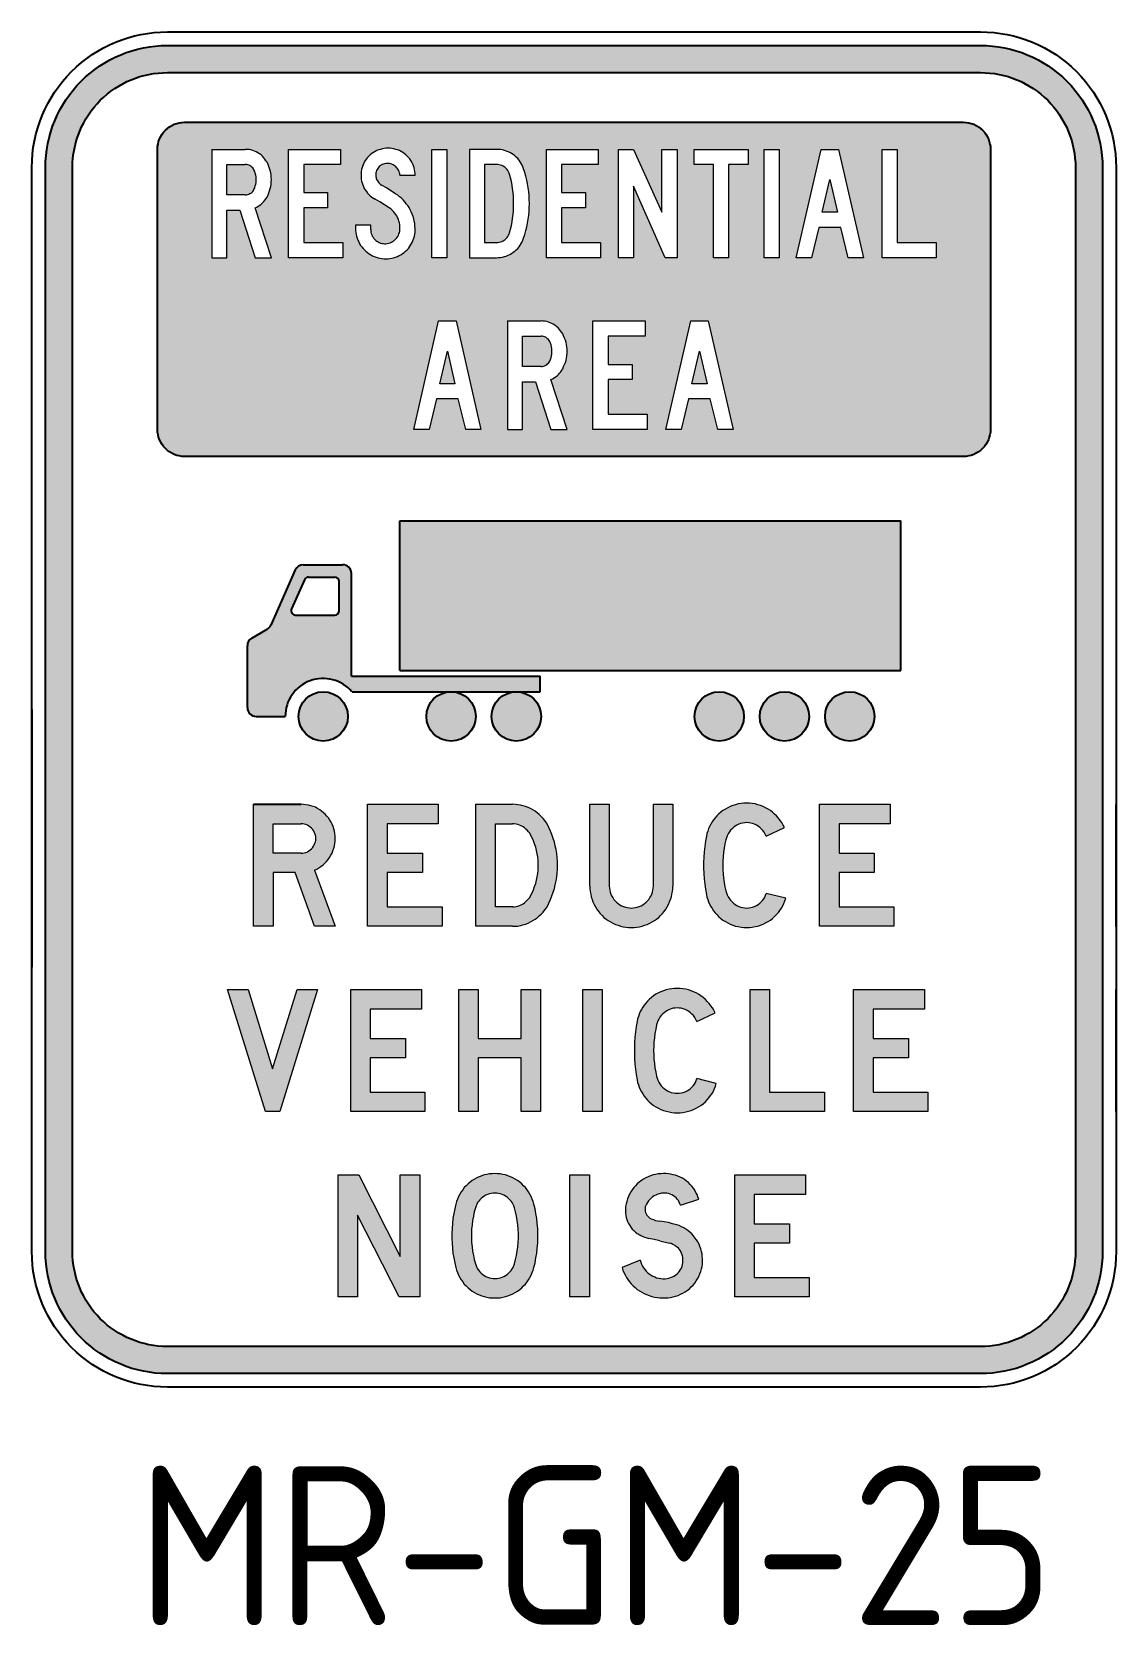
# Model space of a CAD drawing. Extents: x 134.8 to 151.8, y 183.6 to 208.6.
import ezdxf
from ezdxf.enums import TextEntityAlignment as Align

# ---------------------------------------------------------------- set-up
doc = ezdxf.new("R2010")
doc.units = 0
doc.header["$LTSCALE"] = 12
doc.header["$MEASUREMENT"] = 0
doc.layers.add('L18', color=4, linetype='CONTINUOUS')
doc.layers.add('T25', color=1, linetype='CONTINUOUS')
doc.styles.add('ISO', font='iso')

msp = doc.modelspace()

# ---------------------------------------------------------------- texts
at = {"layer": 'T25', "style": 'ISO'}
msp.add_text('MR-GM-25', height=2.5, dxfattribs=at).set_placement((143.613, 183.604), align=Align.CENTER)

# ---------------------------------------------------------------- hatches: boundary and pattern name
at = {"layer": 'L18'}
h = msp.add_hatch(color=256, dxfattribs=at)
edge = h.paths.add_edge_path(flags=16)
edge.add_line((135.412, 189.46), (135.412, 206.459))
edge.add_arc((136.899, 206.459), 1.487, 90, 180, ccw=False)
edge.add_line((136.899, 207.946), (149.649, 207.946))
edge.add_arc((149.649, 206.459), 1.487, 0, 90, ccw=False)
edge.add_line((151.136, 206.459), (151.136, 189.46))
edge.add_arc((149.649, 189.46), 1.487, 270, 360, ccw=False)
edge.add_line((149.649, 187.972), (136.899, 187.972))
edge.add_arc((136.899, 189.46), 1.487, 180, 270, ccw=False)
edge = h.paths.add_edge_path()
edge.add_line((134.987, 189.46), (134.987, 206.459))
edge.add_arc((136.899, 206.459), 1.912, 90, 180, ccw=False)
edge.add_line((136.899, 208.371), (149.649, 208.371))
edge.add_arc((149.649, 206.459), 1.912, 0, 90, ccw=False)
edge.add_line((151.561, 206.459), (151.561, 189.46))
edge.add_arc((149.649, 189.46), 1.912, 270, 360, ccw=False)
edge.add_line((149.649, 187.547), (136.899, 187.547))
edge.add_arc((136.899, 189.46), 1.912, 180, 270, ccw=False)
h = msp.add_hatch(color=256, dxfattribs=at)
h.paths.add_polyline_path([(141.408, 203.066), (141.169, 203.066), (141.289, 203.576)], flags=0)
h.paths.add_polyline_path([(140.762, 202.351), (141.152, 204.051), (141.425, 204.051), (141.815, 202.351), (141.577, 202.351), (141.458, 202.828), (141.119, 202.828), (141.001, 202.351)], flags=16)
h.paths.add_polyline_path([(143.572, 202.351), (143.572, 204.051), (144.388, 204.051), (144.388, 203.813), (143.81, 203.813), (143.81, 203.371), (144.184, 203.371), (144.184, 203.134), (143.81, 203.134), (143.81, 202.59), (144.421, 202.59), (144.421, 202.351)], flags=16)
h.paths.add_polyline_path([(145.36, 203.066), (145.122, 203.066), (145.242, 203.576)], flags=0)
h.paths.add_polyline_path([(144.715, 202.351), (145.106, 204.051), (145.377, 204.051), (145.767, 202.351), (145.531, 202.351), (145.411, 202.828), (145.071, 202.828), (144.953, 202.351)], flags=16)
h.paths.add_polyline_path([(138.8, 205.042), (138.8, 206.742), (139.615, 206.742), (139.615, 206.506), (139.037, 206.506), (139.037, 206.064), (139.411, 206.064), (139.411, 205.825), (139.037, 205.825), (139.037, 205.281), (139.649, 205.281), (139.649, 205.042)], flags=16)
h.paths.add_polyline_path([(141.045, 205.042), (141.045, 206.742), (141.283, 206.742), (141.283, 205.042)], flags=16)
h.paths.add_polyline_path([(141.873, 205.281), (142.06, 205.281), (142.08, 205.282), (142.102, 205.285), (142.121, 205.29), (142.142, 205.298), (142.161, 205.306), (142.178, 205.317), (142.195, 205.33), (142.211, 205.344), (142.225, 205.36), (142.236, 205.377), (142.247, 205.394), (142.257, 205.413), (142.263, 205.434), (142.279, 205.491), (142.292, 205.546), (142.303, 205.604), (142.312, 205.661), (142.32, 205.72), (142.325, 205.776), (142.328, 205.835), (142.328, 205.893), (142.328, 205.952), (142.325, 206.008), (142.32, 206.067), (142.312, 206.125), (142.303, 206.182), (142.292, 206.239), (142.279, 206.296), (142.263, 206.352), (142.257, 206.371), (142.247, 206.39), (142.236, 206.409), (142.225, 206.425), (142.211, 206.441), (142.195, 206.455), (142.178, 206.468), (142.161, 206.479), (142.142, 206.488), (142.121, 206.495), (142.102, 206.501), (142.08, 206.504), (142.06, 206.506), (141.873, 206.506)], flags=0)
h.paths.add_polyline_path([(141.635, 205.042), (142.06, 205.042), (142.091, 205.044), (142.121, 205.047), (142.153, 205.052), (142.183, 205.06), (142.213, 205.069), (142.241, 205.082), (142.27, 205.094), (142.296, 205.11), (142.322, 205.128), (142.345, 205.147), (142.369, 205.167), (142.391, 205.189), (142.412, 205.213), (142.429, 205.238), (142.446, 205.265), (142.461, 205.292), (142.473, 205.32), (142.484, 205.349), (142.503, 205.407), (142.521, 205.467), (142.535, 205.527), (142.546, 205.587), (142.557, 205.647), (142.565, 205.708), (142.569, 205.77), (142.573, 205.832), (142.574, 205.893), (142.573, 205.955), (142.569, 206.016), (142.565, 206.078), (142.557, 206.138), (142.546, 206.199), (142.535, 206.259), (142.521, 206.319), (142.503, 206.378), (142.484, 206.436), (142.473, 206.466), (142.461, 206.495), (142.446, 206.521), (142.429, 206.548), (142.412, 206.573), (142.391, 206.597), (142.369, 206.619), (142.345, 206.64), (142.322, 206.659), (142.296, 206.676), (142.27, 206.692), (142.241, 206.704), (142.213, 206.716), (142.183, 206.725), (142.153, 206.733), (142.121, 206.739), (142.091, 206.742), (142.06, 206.742), (141.635, 206.742)], flags=16)
h.paths.add_polyline_path([(142.841, 205.042), (142.841, 206.742), (143.655, 206.742), (143.655, 206.506), (143.079, 206.506), (143.079, 206.064), (143.452, 206.064), (143.452, 205.825), (143.079, 205.825), (143.079, 205.281), (143.69, 205.281), (143.69, 205.042)], flags=16)
h.paths.add_polyline_path([(143.973, 205.042), (143.973, 206.742), (144.209, 206.742), (144.651, 205.757), (144.651, 206.742), (144.89, 206.742), (144.89, 205.042), (144.703, 205.042), (144.209, 206.165), (144.209, 205.042)], flags=16)
h.paths.add_polyline_path([(145.463, 205.042), (145.463, 206.506), (145.156, 206.506), (145.156, 206.742), (146.006, 206.742), (146.006, 206.506), (145.699, 206.506), (145.699, 205.042)], flags=16)
h.paths.add_polyline_path([(146.255, 205.042), (146.255, 206.742), (146.493, 206.742), (146.493, 205.042)], flags=16)
h.paths.add_polyline_path([(147.404, 205.757), (147.167, 205.757), (147.286, 206.267)], flags=0)
h.paths.add_polyline_path([(146.759, 205.042), (147.15, 206.742), (147.422, 206.742), (147.811, 205.042), (147.575, 205.042), (147.455, 205.519), (147.115, 205.519), (146.997, 205.042)], flags=16)
edge = h.paths.add_edge_path()
edge.add_line((136.744, 202.351), (136.744, 206.742))
edge.add_arc((137.169, 206.742), 0.425, 90, 180, ccw=False)
edge.add_line((137.169, 207.167), (149.379, 207.167))
edge.add_arc((149.379, 206.742), 0.425, 0, 90, ccw=False)
edge.add_line((149.804, 206.742), (149.804, 202.351))
edge.add_arc((149.379, 202.351), 0.425, -90, 0, ccw=False)
edge.add_line((149.379, 201.926), (137.169, 201.926))
edge.add_arc((137.169, 202.351), 0.425, 180, 270, ccw=False)
h.paths.add_polyline_path([(148.954, 205.042), (148.105, 205.042), (148.105, 206.742), (148.342, 206.742), (148.342, 205.281), (148.954, 205.281)], flags=16)
h.paths.add_polyline_path([(142.91, 203.134), (142.937, 203.145), (142.961, 203.159), (142.985, 203.175), (143.008, 203.192), (143.029, 203.211), (143.049, 203.234), (143.067, 203.256), (143.082, 203.279), (143.097, 203.303), (143.112, 203.335), (143.127, 203.368), (143.139, 203.401), (143.149, 203.436), (143.157, 203.47), (143.161, 203.505), (143.165, 203.54), (143.166, 203.576), (143.165, 203.611), (143.161, 203.645), (143.157, 203.682), (143.149, 203.715), (143.139, 203.75), (143.127, 203.783), (143.112, 203.816), (143.097, 203.848), (143.082, 203.873), (143.065, 203.898), (143.046, 203.92), (143.026, 203.942), (143.004, 203.961), (142.98, 203.98), (142.956, 203.996), (142.929, 204.01), (142.903, 204.023), (142.874, 204.032), (142.846, 204.042), (142.817, 204.046), (142.787, 204.05), (142.757, 204.051), (142.232, 204.051), (142.232, 202.351), (142.468, 202.351), (142.468, 203.099), (142.672, 203.099), (142.91, 202.351), (143.165, 202.351)], flags=16)
h.paths.add_polyline_path([(142.757, 203.338), (142.468, 203.338), (142.468, 203.813), (142.757, 203.813), (142.776, 203.813), (142.795, 203.808), (142.813, 203.803), (142.83, 203.795), (142.846, 203.784), (142.86, 203.773), (142.873, 203.759), (142.884, 203.745), (142.893, 203.729), (142.906, 203.702), (142.914, 203.675), (142.921, 203.647), (142.926, 203.619), (142.928, 203.59), (142.928, 203.56), (142.926, 203.532), (142.921, 203.503), (142.914, 203.477), (142.906, 203.448), (142.893, 203.423), (142.884, 203.406), (142.873, 203.391), (142.86, 203.377), (142.846, 203.366), (142.83, 203.357), (142.813, 203.349), (142.795, 203.342), (142.776, 203.339)], flags=0)
h.paths.add_polyline_path([(138.273, 205.825), (138.3, 205.836), (138.325, 205.851), (138.349, 205.866), (138.371, 205.884), (138.391, 205.904), (138.412, 205.925), (138.429, 205.947), (138.447, 205.971), (138.461, 205.994), (138.477, 206.027), (138.491, 206.059), (138.502, 206.092), (138.511, 206.127), (138.519, 206.161), (138.524, 206.196), (138.527, 206.231), (138.529, 206.267), (138.527, 206.302), (138.524, 206.338), (138.519, 206.373), (138.511, 206.408), (138.502, 206.441), (138.491, 206.474), (138.477, 206.507), (138.461, 206.539), (138.445, 206.564), (138.428, 206.589), (138.41, 206.611), (138.39, 206.633), (138.368, 206.654), (138.344, 206.671), (138.319, 206.687), (138.292, 206.701), (138.265, 206.714), (138.238, 206.725), (138.208, 206.733), (138.18, 206.738), (138.15, 206.742), (138.121, 206.742), (137.594, 206.742), (137.594, 205.042), (137.833, 205.042), (137.833, 205.791), (138.036, 205.791), (138.273, 205.042), (138.529, 205.042)], flags=16)
h.paths.add_polyline_path([(138.121, 206.029), (137.833, 206.029), (137.833, 206.506), (138.121, 206.506), (138.139, 206.504), (138.158, 206.499), (138.175, 206.495), (138.193, 206.487), (138.208, 206.476), (138.222, 206.465), (138.237, 206.45), (138.248, 206.436), (138.257, 206.42), (138.268, 206.394), (138.278, 206.367), (138.284, 206.338), (138.289, 206.31), (138.292, 206.281), (138.292, 206.253), (138.289, 206.223), (138.284, 206.195), (138.278, 206.168), (138.268, 206.141), (138.257, 206.114), (138.248, 206.098), (138.237, 206.083), (138.222, 206.068), (138.208, 206.057), (138.193, 206.048), (138.175, 206.04), (138.158, 206.034), (138.139, 206.03)], flags=0)
h.paths.add_polyline_path([(140.088, 205.484), (140.088, 205.552), (139.85, 205.552), (139.85, 205.502), (139.851, 205.47), (139.853, 205.44), (139.859, 205.409), (139.866, 205.379), (139.875, 205.349), (139.886, 205.319), (139.899, 205.29), (139.913, 205.263), (139.929, 205.237), (139.948, 205.211), (139.967, 205.188), (139.989, 205.164), (140.011, 205.143), (140.035, 205.123), (140.061, 205.106), (140.087, 205.088), (140.115, 205.074), (140.143, 205.061), (140.172, 205.05), (140.202, 205.042), (140.232, 205.035), (140.263, 205.03), (140.295, 205.027), (140.325, 205.027), (140.357, 205.027), (140.387, 205.03), (140.416, 205.035), (140.446, 205.042), (140.476, 205.052), (140.505, 205.063), (140.533, 205.076), (140.56, 205.09), (140.585, 205.107), (140.611, 205.124), (140.634, 205.145), (140.656, 205.167), (140.677, 205.189), (140.696, 205.213), (140.713, 205.238), (140.729, 205.265), (140.742, 205.293), (140.754, 205.322), (140.764, 205.35), (140.772, 205.38), (140.778, 205.41), (140.783, 205.44), (140.784, 205.472), (140.784, 205.502), (140.781, 205.54), (140.778, 205.577), (140.77, 205.615), (140.762, 205.653), (140.751, 205.69), (140.738, 205.726), (140.723, 205.761), (140.707, 205.794), (140.688, 205.828), (140.667, 205.86), (140.645, 205.89), (140.622, 205.92), (140.595, 205.948), (140.568, 205.975), (140.54, 206), (140.51, 206.024), (140.478, 206.046), (140.405, 206.092), (140.333, 206.138), (140.257, 206.182), (140.241, 206.191), (140.227, 206.204), (140.213, 206.217), (140.202, 206.231), (140.191, 206.247), (140.183, 206.264), (140.175, 206.281), (140.17, 206.299), (140.167, 206.318), (140.166, 206.337), (140.167, 206.356), (140.169, 206.375), (140.173, 206.392), (140.18, 206.411), (140.188, 206.427), (140.197, 206.442), (140.21, 206.458), (140.222, 206.472), (140.237, 206.483), (140.252, 206.495), (140.268, 206.504), (140.285, 206.512), (140.303, 206.517), (140.322, 206.52), (140.341, 206.521), (140.36, 206.521), (140.38, 206.52), (140.401, 206.515), (140.42, 206.509), (140.439, 206.499), (140.456, 206.49), (140.473, 206.477), (140.488, 206.463), (140.502, 206.449), (140.514, 206.431), (140.524, 206.414), (140.533, 206.395), (140.54, 206.376), (140.544, 206.356), (140.546, 206.335), (140.784, 206.335), (140.783, 206.365), (140.78, 206.395), (140.775, 206.425), (140.767, 206.455), (140.757, 206.483), (140.746, 206.512), (140.732, 206.539), (140.718, 206.566), (140.701, 206.591), (140.682, 206.615), (140.66, 206.637), (140.637, 206.657), (140.614, 206.676), (140.59, 206.693), (140.563, 206.709), (140.536, 206.722), (140.508, 206.733), (140.48, 206.742), (140.45, 206.75), (140.42, 206.755), (140.39, 206.758), (140.36, 206.76), (140.33, 206.758), (140.298, 206.755), (140.27, 206.75), (140.24, 206.742), (140.211, 206.733), (140.183, 206.722), (140.156, 206.709), (140.129, 206.693), (140.104, 206.676), (140.08, 206.657), (140.058, 206.637), (140.038, 206.615), (140.019, 206.591), (140.001, 206.566), (139.986, 206.539), (139.973, 206.512), (139.96, 206.483), (139.951, 206.455), (139.945, 206.425), (139.938, 206.395), (139.935, 206.365), (139.935, 206.335), (139.935, 206.305), (139.938, 206.274), (139.945, 206.244), (139.951, 206.215), (139.962, 206.185), (139.973, 206.158), (139.986, 206.13), (140.001, 206.105), (140.019, 206.079), (140.038, 206.056), (140.058, 206.034), (140.08, 206.013), (140.104, 205.994), (140.129, 205.977), (140.156, 205.961), (140.23, 205.918), (140.304, 205.873), (140.377, 205.825), (140.401, 205.808), (140.423, 205.789), (140.443, 205.768), (140.462, 205.746), (140.48, 205.723), (140.495, 205.697), (140.508, 205.672), (140.521, 205.645), (140.53, 205.617), (140.536, 205.589), (140.543, 205.56), (140.546, 205.532), (140.546, 205.502), (140.546, 205.48), (140.543, 205.458), (140.536, 205.435), (140.53, 205.415), (140.521, 205.394), (140.51, 205.375), (140.497, 205.357), (140.483, 205.339), (140.467, 205.323), (140.45, 205.309), (140.431, 205.298), (140.412, 205.287), (140.391, 205.278), (140.369, 205.271), (140.347, 205.267), (140.325, 205.263), (140.304, 205.263), (140.282, 205.265), (140.262, 205.268), (140.241, 205.273), (140.221, 205.281), (140.202, 205.29), (140.183, 205.301), (140.166, 205.315), (140.15, 205.33), (140.136, 205.345), (140.123, 205.363), (140.112, 205.382), (140.104, 205.401), (140.096, 205.421), (140.091, 205.442), (140.088, 205.464)], flags=16)
h = msp.add_hatch(color=256, dxfattribs=at)
h.paths.add_polyline_path([(140.545, 200.92), (140.545, 198.57), (148.399, 198.57), (148.399, 200.92)])
h.paths.add_polyline_path([(139.794, 198.238), (142.744, 198.238), (142.744, 198.48), (139.785, 198.48), (139.785, 200.091, 0.414214), (139.646, 200.229), (139.031, 200.229, 0.296213), (138.905, 200.147), (138.52, 199.282, -0.158384), (138.462, 199.218), (138.222, 199.08, 0.267949), (138.153, 198.96), (138.153, 197.989, 0.414214), (138.291, 197.851), (138.748, 197.851, -0.696123)])
h.paths.add_polyline_path([(138.909, 199.441, -0.542956), (138.846, 199.538), (139.049, 199.994, -0.296213), (139.112, 200.035), (139.522, 200.035, -0.414214), (139.591, 199.966), (139.591, 199.51, -0.414214), (139.522, 199.441)], flags=16)
h.paths.add_polyline_path([(139.729, 197.851, 1), (138.955, 197.851, 1)])
h.paths.add_polyline_path([(141.734, 197.851, 1), (140.96, 197.851, 1)])
h.paths.add_polyline_path([(141.983, 197.851, 1), (142.758, 197.851, 1)])
h.paths.add_polyline_path([(145.164, 197.851, 1), (145.938, 197.851, 1)])
h.paths.add_polyline_path([(146.187, 197.851, 1), (146.961, 197.851, 1)])
h.paths.add_polyline_path([(147.21, 197.851, 1), (147.984, 197.851, 1)])
h = msp.add_hatch(color=256, dxfattribs=at)
h.paths.add_polyline_path([(139.483, 196.161), (139.466, 196.194), (139.447, 196.227), (139.424, 196.259), (139.401, 196.288), (139.374, 196.317), (139.347, 196.342), (139.318, 196.367), (139.287, 196.388), (139.253, 196.409), (139.22, 196.426), (139.184, 196.44), (139.147, 196.451), (139.109, 196.461), (139.071, 196.467), (139.034, 196.472), (138.996, 196.474), (138.251, 196.474), (138.251, 194.561), (138.556, 194.561), (138.556, 195.402), (138.9, 195.402), (139.207, 194.561), (139.531, 194.561), (139.207, 195.44), (139.243, 195.457), (139.276, 195.478), (139.307, 195.499), (139.339, 195.524), (139.368, 195.549), (139.395, 195.578), (139.42, 195.607), (139.443, 195.641), (139.464, 195.674), (139.481, 195.709), (139.495, 195.745), (139.508, 195.783), (139.518, 195.82), (139.525, 195.86), (139.529, 195.897), (139.531, 195.937), (139.531, 195.975), (139.527, 196.014), (139.52, 196.052), (139.51, 196.09), (139.497, 196.125)])
h.paths.add_polyline_path([(138.556, 196.167), (139.009, 196.167), (139.046, 196.161), (139.085, 196.151), (139.117, 196.131), (139.14, 196.117), (139.169, 196.092), (139.191, 196.06), (139.203, 196.037), (139.213, 196.014), (139.22, 195.989), (139.224, 195.962), (139.226, 195.937), (139.223, 195.899), (139.21, 195.849), (139.191, 195.816), (139.176, 195.793), (139.159, 195.774), (139.14, 195.757), (139.117, 195.743), (139.085, 195.723), (139.034, 195.711), (138.996, 195.707), (138.556, 195.707)], flags=16)
h.paths.add_polyline_path([(141.147, 196.474), (140.038, 196.474), (140.038, 194.561), (141.206, 194.561), (141.206, 194.866), (140.345, 194.866), (140.345, 195.402), (140.899, 195.402), (140.899, 195.707), (140.345, 195.707), (140.345, 196.167), (141.147, 196.167)])
h.paths.add_polyline_path([(142.761, 196.282), (142.73, 196.311), (142.699, 196.338), (142.665, 196.363), (142.63, 196.386), (142.592, 196.405), (142.555, 196.424), (142.515, 196.438), (142.473, 196.451), (142.434, 196.461), (142.392, 196.467), (142.35, 196.472), (142.308, 196.474), (141.734, 196.474), (141.734, 194.561), (142.308, 194.561), (142.35, 194.561), (142.392, 194.565), (142.434, 194.573), (142.473, 194.582), (142.515, 194.594), (142.555, 194.609), (142.592, 194.628), (142.63, 194.649), (142.665, 194.67), (142.699, 194.695), (142.73, 194.722), (142.761, 194.751), (142.791, 194.782), (142.816, 194.816), (142.841, 194.851), (142.862, 194.887), (142.88, 194.924), (142.905, 194.981), (142.928, 195.037), (142.949, 195.096), (142.966, 195.154), (142.981, 195.212), (142.993, 195.273), (143.004, 195.334), (143.01, 195.394), (143.014, 195.455), (143.016, 195.517), (143.014, 195.578), (143.01, 195.638), (143.004, 195.701), (142.993, 195.762), (142.981, 195.82), (142.966, 195.881), (142.949, 195.939), (142.928, 195.998), (142.905, 196.054), (142.88, 196.11), (142.862, 196.148), (142.841, 196.183), (142.816, 196.217), (142.791, 196.25)])
h.paths.add_polyline_path([(142.041, 196.167), (142.308, 196.167), (142.337, 196.165), (142.365, 196.161), (142.394, 196.154), (142.421, 196.146), (142.448, 196.133), (142.475, 196.121), (142.498, 196.104), (142.521, 196.085), (142.542, 196.067), (142.561, 196.044), (142.58, 196.021), (142.594, 195.996), (142.617, 195.948), (142.638, 195.899), (142.657, 195.851), (142.674, 195.801), (142.686, 195.751), (142.699, 195.699), (142.705, 195.647), (142.711, 195.595), (142.713, 195.542), (142.713, 195.49), (142.711, 195.438), (142.705, 195.386), (142.699, 195.334), (142.686, 195.283), (142.674, 195.231), (142.657, 195.183), (142.638, 195.133), (142.617, 195.085), (142.594, 195.039), (142.58, 195.014), (142.561, 194.989), (142.542, 194.968), (142.521, 194.947), (142.498, 194.928), (142.475, 194.914), (142.448, 194.899), (142.421, 194.887), (142.394, 194.878), (142.365, 194.872), (142.337, 194.868), (142.308, 194.866), (142.041, 194.866)], flags=16)
h.paths.add_polyline_path([(143.828, 196.474), (143.524, 196.474), (143.524, 195.192), (143.524, 195.15), (143.528, 195.106), (143.536, 195.064), (143.544, 195.022), (143.557, 194.983), (143.572, 194.943), (143.588, 194.903), (143.609, 194.866), (143.632, 194.83), (143.657, 194.795), (143.684, 194.761), (143.714, 194.73), (143.743, 194.701), (143.776, 194.674), (143.812, 194.651), (143.847, 194.628), (143.885, 194.607), (143.925, 194.59), (143.964, 194.576), (144.004, 194.563), (144.046, 194.553), (144.087, 194.546), (144.131, 194.542), (144.173, 194.542), (144.215, 194.542), (144.259, 194.546), (144.3, 194.553), (144.342, 194.563), (144.382, 194.576), (144.422, 194.59), (144.461, 194.607), (144.499, 194.628), (144.534, 194.651), (144.57, 194.674), (144.603, 194.701), (144.632, 194.73), (144.662, 194.761), (144.689, 194.795), (144.714, 194.83), (144.737, 194.866), (144.756, 194.903), (144.774, 194.943), (144.789, 194.983), (144.802, 195.022), (144.81, 195.064), (144.818, 195.106), (144.822, 195.15), (144.822, 195.192), (144.822, 196.474), (144.518, 196.474), (144.518, 195.192), (144.516, 195.16), (144.511, 195.129), (144.505, 195.098), (144.495, 195.066), (144.482, 195.037), (144.465, 195.01), (144.449, 194.983), (144.428, 194.96), (144.405, 194.937), (144.38, 194.916), (144.355, 194.899), (144.328, 194.883), (144.298, 194.87), (144.267, 194.86), (144.236, 194.853), (144.204, 194.849), (144.173, 194.847), (144.142, 194.849), (144.11, 194.853), (144.079, 194.86), (144.048, 194.87), (144.019, 194.883), (143.991, 194.899), (143.966, 194.916), (143.941, 194.937), (143.918, 194.96), (143.897, 194.983), (143.881, 195.01), (143.864, 195.037), (143.851, 195.066), (143.841, 195.098), (143.835, 195.129), (143.831, 195.16), (143.828, 195.192)])
h.paths.add_polyline_path([(145.641, 195.851), (145.656, 195.918), (145.666, 195.95), (145.677, 195.981), (145.691, 196.01), (145.71, 196.039), (145.729, 196.067), (145.752, 196.09), (145.775, 196.112), (145.802, 196.131), (145.829, 196.148), (145.858, 196.161), (145.887, 196.171), (145.919, 196.179), (145.95, 196.183), (145.981, 196.186), (146.013, 196.183), (146.044, 196.179), (146.075, 196.171), (146.105, 196.161), (146.134, 196.148), (146.161, 196.131), (146.186, 196.112), (146.211, 196.09), (146.234, 196.064), (146.255, 196.037), (146.272, 196.006), (146.286, 195.975), (146.574, 196.11), (146.554, 196.148), (146.531, 196.186), (146.508, 196.221), (146.481, 196.257), (146.451, 196.29), (146.42, 196.319), (146.387, 196.348), (146.353, 196.376), (146.316, 196.399), (146.278, 196.419), (146.238, 196.438), (146.197, 196.455), (146.155, 196.467), (146.113, 196.478), (146.069, 196.486), (146.025, 196.49), (145.981, 196.493), (145.938, 196.49), (145.894, 196.486), (145.85, 196.478), (145.808, 196.467), (145.766, 196.455), (145.725, 196.438), (145.685, 196.419), (145.647, 196.399), (145.61, 196.376), (145.574, 196.348), (145.541, 196.319), (145.514, 196.292), (145.487, 196.261), (145.461, 196.229), (145.441, 196.198), (145.42, 196.163), (145.401, 196.127), (145.384, 196.092), (145.372, 196.054), (145.359, 196.014), (145.351, 195.975), (145.336, 195.893), (145.326, 195.81), (145.317, 195.726), (145.311, 195.643), (145.307, 195.559), (145.307, 195.476), (145.311, 195.39), (145.317, 195.306), (145.326, 195.223), (145.336, 195.141), (145.351, 195.058), (145.359, 195.018), (145.372, 194.981), (145.384, 194.943), (145.401, 194.905), (145.42, 194.87), (145.441, 194.837), (145.461, 194.803), (145.487, 194.772), (145.514, 194.743), (145.541, 194.713), (145.574, 194.684), (145.61, 194.659), (145.647, 194.634), (145.685, 194.613), (145.725, 194.594), (145.766, 194.578), (145.808, 194.565), (145.85, 194.555), (145.894, 194.546), (145.938, 194.542), (145.981, 194.542), (146.025, 194.542), (146.069, 194.546), (146.113, 194.555), (146.155, 194.565), (146.197, 194.578), (146.238, 194.594), (146.278, 194.613), (146.316, 194.634), (146.353, 194.659), (146.387, 194.684), (146.42, 194.713), (146.451, 194.743), (146.478, 194.776), (146.503, 194.809), (146.526, 194.845), (146.547, 194.883), (146.566, 194.92), (146.581, 194.96), (146.593, 194.999), (146.286, 195.077), (146.278, 195.047), (146.265, 195.018), (146.249, 194.991), (146.232, 194.966), (146.211, 194.943), (146.186, 194.922), (146.161, 194.903), (146.134, 194.887), (146.105, 194.872), (146.075, 194.862), (146.044, 194.853), (146.013, 194.849), (145.981, 194.847), (145.95, 194.849), (145.919, 194.853), (145.887, 194.862), (145.858, 194.872), (145.829, 194.887), (145.802, 194.903), (145.775, 194.922), (145.752, 194.943), (145.729, 194.968), (145.71, 194.993), (145.691, 195.022), (145.677, 195.052), (145.666, 195.083), (145.656, 195.114), (145.641, 195.181), (145.631, 195.248), (145.62, 195.315), (145.614, 195.382), (145.61, 195.448), (145.61, 195.517), (145.61, 195.584), (145.614, 195.651), (145.62, 195.72), (145.631, 195.787)])
h.paths.add_polyline_path([(148.23, 196.474), (147.122, 196.474), (147.122, 194.561), (148.287, 194.561), (148.287, 194.866), (147.429, 194.866), (147.429, 195.402), (147.982, 195.402), (147.982, 195.707), (147.429, 195.707), (147.429, 196.167), (148.23, 196.167)])
h.paths.add_polyline_path([(148.767, 193.567), (147.658, 193.567), (147.658, 191.656), (148.824, 191.656), (148.824, 191.961), (147.963, 191.961), (147.963, 192.496), (148.519, 192.496), (148.519, 192.803), (147.963, 192.803), (147.963, 193.262), (148.767, 193.262)])
h.paths.add_polyline_path([(146.341, 193.567), (146.034, 193.567), (146.034, 191.656), (147.201, 191.656), (147.201, 191.961), (146.341, 191.961)])
h.paths.add_polyline_path([(145.393, 193.352), (145.363, 193.383), (145.334, 193.414), (145.301, 193.444), (145.265, 193.469), (145.228, 193.494), (145.19, 193.515), (145.15, 193.534), (145.109, 193.55), (145.067, 193.563), (145.025, 193.573), (144.981, 193.582), (144.937, 193.586), (144.893, 193.586), (144.85, 193.586), (144.806, 193.582), (144.764, 193.573), (144.72, 193.563), (144.678, 193.55), (144.637, 193.534), (144.597, 193.515), (144.559, 193.494), (144.522, 193.469), (144.488, 193.444), (144.455, 193.414), (144.426, 193.387), (144.399, 193.356), (144.376, 193.325), (144.353, 193.291), (144.332, 193.258), (144.313, 193.222), (144.298, 193.185), (144.284, 193.147), (144.271, 193.11), (144.263, 193.07), (144.248, 192.988), (144.238, 192.905), (144.229, 192.821), (144.223, 192.738), (144.221, 192.652), (144.221, 192.569), (144.223, 192.485), (144.229, 192.402), (144.238, 192.318), (144.248, 192.235), (144.263, 192.153), (144.271, 192.114), (144.284, 192.076), (144.298, 192.038), (144.313, 192.001), (144.332, 191.965), (144.353, 191.932), (144.376, 191.898), (144.399, 191.867), (144.426, 191.836), (144.455, 191.809), (144.488, 191.779), (144.522, 191.752), (144.559, 191.729), (144.597, 191.708), (144.637, 191.69), (144.678, 191.673), (144.72, 191.66), (144.764, 191.65), (144.806, 191.642), (144.85, 191.637), (144.893, 191.635), (144.937, 191.637), (144.981, 191.642), (145.025, 191.65), (145.067, 191.66), (145.109, 191.673), (145.15, 191.69), (145.19, 191.708), (145.228, 191.729), (145.265, 191.752), (145.301, 191.779), (145.334, 191.809), (145.363, 191.838), (145.39, 191.869), (145.416, 191.905), (145.441, 191.94), (145.459, 191.976), (145.478, 192.015), (145.493, 192.055), (145.505, 192.095), (145.2, 192.172), (145.19, 192.143), (145.177, 192.114), (145.163, 192.086), (145.144, 192.061), (145.123, 192.038), (145.1, 192.015), (145.073, 191.997), (145.046, 191.982), (145.019, 191.967), (144.987, 191.957), (144.956, 191.949), (144.925, 191.944), (144.893, 191.942), (144.862, 191.944), (144.831, 191.949), (144.8, 191.957), (144.77, 191.967), (144.741, 191.982), (144.714, 191.997), (144.689, 192.015), (144.664, 192.038), (144.643, 192.061), (144.622, 192.088), (144.605, 192.118), (144.591, 192.147), (144.578, 192.178), (144.57, 192.21), (144.555, 192.276), (144.543, 192.343), (144.534, 192.41), (144.526, 192.477), (144.524, 192.544), (144.522, 192.611), (144.524, 192.679), (144.526, 192.746), (144.534, 192.813), (144.543, 192.88), (144.555, 192.947), (144.57, 193.014), (144.578, 193.045), (144.591, 193.076), (144.605, 193.105), (144.622, 193.135), (144.643, 193.16), (144.664, 193.185), (144.689, 193.206), (144.714, 193.224), (144.741, 193.241), (144.77, 193.256), (144.8, 193.266), (144.831, 193.275), (144.862, 193.279), (144.893, 193.281), (144.925, 193.279), (144.956, 193.275), (144.987, 193.266), (145.019, 193.256), (145.046, 193.241), (145.073, 193.224), (145.1, 193.206), (145.123, 193.185), (145.146, 193.16), (145.167, 193.13), (145.184, 193.101), (145.2, 193.07), (145.487, 193.204), (145.466, 193.243), (145.445, 193.281), (145.42, 193.316)])
h.paths.add_polyline_path([(143.716, 193.567), (143.411, 193.567), (143.411, 191.656), (143.716, 191.656)])
h.paths.add_polyline_path([(142.749, 193.567), (142.444, 193.567), (142.444, 192.803), (141.774, 192.803), (141.774, 193.567), (141.469, 193.567), (141.469, 191.656), (141.774, 191.656), (141.774, 192.496), (142.444, 192.496), (142.444, 191.656), (142.749, 191.656)])
h.paths.add_polyline_path([(140.882, 193.567), (139.773, 193.567), (139.773, 191.656), (140.938, 191.656), (140.938, 191.961), (140.08, 191.961), (140.08, 192.496), (140.633, 192.496), (140.633, 192.803), (140.08, 192.803), (140.08, 193.262), (140.882, 193.262)])
h.paths.add_polyline_path([(139.255, 193.567), (138.932, 193.567), (138.549, 192.324), (138.167, 193.567), (137.842, 193.567), (138.435, 191.656), (138.664, 191.656)])
h.paths.add_polyline_path([(139.901, 190.664), (139.575, 190.664), (139.575, 188.751), (139.882, 188.751), (139.882, 190.032), (140.531, 188.751), (140.857, 188.751), (140.857, 190.664), (140.55, 190.664), (140.55, 189.382)])
h.paths.add_polyline_path([(142.603, 190.322), (142.584, 190.359), (142.563, 190.397), (142.538, 190.43), (142.513, 190.464), (142.484, 190.493), (142.454, 190.522), (142.423, 190.549), (142.388, 190.574), (142.352, 190.597), (142.317, 190.616), (142.279, 190.635), (142.239, 190.65), (142.2, 190.662), (142.158, 190.671), (142.116, 190.677), (142.076, 190.681), (142.035, 190.683), (141.993, 190.681), (141.951, 190.677), (141.909, 190.671), (141.868, 190.662), (141.828, 190.65), (141.788, 190.635), (141.751, 190.616), (141.715, 190.597), (141.68, 190.574), (141.644, 190.549), (141.613, 190.522), (141.584, 190.493), (141.554, 190.464), (141.529, 190.43), (141.504, 190.397), (141.483, 190.359), (141.465, 190.322), (141.448, 190.284), (141.433, 190.245), (141.423, 190.205), (141.404, 190.13), (141.389, 190.055), (141.377, 189.977), (141.369, 189.9), (141.362, 189.823), (141.36, 189.745), (141.36, 189.668), (141.362, 189.591), (141.369, 189.514), (141.377, 189.438), (141.389, 189.361), (141.404, 189.286), (141.423, 189.211), (141.433, 189.169), (141.448, 189.132), (141.465, 189.092), (141.483, 189.054), (141.504, 189.019), (141.529, 188.985), (141.554, 188.952), (141.584, 188.921), (141.613, 188.891), (141.644, 188.864), (141.68, 188.841), (141.715, 188.818), (141.751, 188.797), (141.788, 188.781), (141.828, 188.766), (141.868, 188.754), (141.909, 188.745), (141.951, 188.737), (141.993, 188.733), (142.035, 188.733), (142.076, 188.733), (142.116, 188.737), (142.158, 188.745), (142.2, 188.754), (142.239, 188.766), (142.279, 188.781), (142.317, 188.797), (142.352, 188.818), (142.388, 188.841), (142.423, 188.864), (142.454, 188.891), (142.484, 188.921), (142.513, 188.952), (142.538, 188.985), (142.563, 189.019), (142.584, 189.054), (142.603, 189.092), (142.619, 189.132), (142.634, 189.169), (142.644, 189.211), (142.663, 189.286), (142.678, 189.361), (142.69, 189.438), (142.699, 189.514), (142.705, 189.591), (142.707, 189.668), (142.707, 189.745), (142.705, 189.823), (142.699, 189.9), (142.69, 189.977), (142.678, 190.055), (142.663, 190.13), (142.644, 190.205), (142.634, 190.245), (142.619, 190.284)])
h.paths.add_polyline_path([(141.749, 190.201), (141.763, 190.228), (141.78, 190.251), (141.799, 190.274), (141.82, 190.295), (141.843, 190.313), (141.868, 190.328), (141.893, 190.343), (141.92, 190.355), (141.947, 190.364), (141.976, 190.372), (142.005, 190.376), (142.035, 190.376), (142.064, 190.376), (142.091, 190.372), (142.12, 190.364), (142.147, 190.355), (142.175, 190.343), (142.2, 190.328), (142.225, 190.313), (142.248, 190.295), (142.269, 190.274), (142.287, 190.251), (142.304, 190.228), (142.319, 190.201), (142.329, 190.176), (142.34, 190.146), (142.356, 190.082), (142.371, 190.015), (142.383, 189.946), (142.392, 189.879), (142.398, 189.81), (142.402, 189.741), (142.402, 189.672), (142.398, 189.606), (142.392, 189.537), (142.383, 189.468), (142.371, 189.401), (142.356, 189.334), (142.34, 189.267), (142.329, 189.24), (142.319, 189.213), (142.304, 189.188), (142.287, 189.163), (142.269, 189.142), (142.248, 189.121), (142.225, 189.102), (142.2, 189.086), (142.175, 189.071), (142.147, 189.061), (142.12, 189.05), (142.091, 189.044), (142.064, 189.04), (142.035, 189.038), (142.005, 189.04), (141.976, 189.044), (141.947, 189.05), (141.92, 189.061), (141.893, 189.071), (141.868, 189.086), (141.843, 189.102), (141.82, 189.121), (141.799, 189.142), (141.78, 189.163), (141.763, 189.188), (141.749, 189.213), (141.738, 189.24), (141.728, 189.267), (141.711, 189.334), (141.696, 189.401), (141.684, 189.468), (141.676, 189.537), (141.669, 189.606), (141.665, 189.672), (141.665, 189.741), (141.669, 189.81), (141.676, 189.879), (141.684, 189.946), (141.696, 190.015), (141.711, 190.082), (141.728, 190.146), (141.738, 190.176)], flags=16)
h.paths.add_polyline_path([(143.517, 190.664), (143.21, 190.664), (143.21, 188.751), (143.517, 188.751)])
h.paths.add_polyline_path([(145.038, 190.566), (145.006, 190.589), (144.973, 190.61), (144.939, 190.629), (144.904, 190.643), (144.866, 190.656), (144.829, 190.666), (144.791, 190.675), (144.754, 190.681), (144.714, 190.683), (144.676, 190.683), (144.635, 190.681), (144.595, 190.677), (144.553, 190.671), (144.513, 190.662), (144.476, 190.65), (144.436, 190.635), (144.401, 190.616), (144.365, 190.597), (144.33, 190.574), (144.298, 190.549), (144.267, 190.522), (144.238, 190.493), (144.211, 190.464), (144.186, 190.43), (144.165, 190.397), (144.144, 190.361), (144.127, 190.324), (144.112, 190.286), (144.1, 190.247), (144.09, 190.207), (144.083, 190.167), (144.079, 190.132), (144.079, 190.098), (144.081, 190.063), (144.085, 190.029), (144.094, 189.996), (144.104, 189.963), (144.115, 189.931), (144.131, 189.9), (144.148, 189.871), (144.167, 189.842), (144.188, 189.814), (144.213, 189.789), (144.238, 189.766), (144.265, 189.745), (144.294, 189.727), (144.321, 189.71), (144.353, 189.697), (144.382, 189.685), (144.415, 189.677), (144.447, 189.668), (144.532, 189.651), (144.618, 189.631), (144.77, 189.593), (144.797, 189.585), (144.822, 189.574), (144.848, 189.562), (144.868, 189.547), (144.891, 189.53), (144.91, 189.512), (144.927, 189.491), (144.944, 189.47), (144.962, 189.432), (144.975, 189.395), (144.981, 189.367), (144.984, 189.327), (144.981, 189.286), (144.977, 189.259), (144.969, 189.23), (144.958, 189.203), (144.944, 189.177), (144.927, 189.152), (144.91, 189.132), (144.889, 189.111), (144.866, 189.092), (144.841, 189.075), (144.816, 189.063), (144.789, 189.052), (144.762, 189.044), (144.733, 189.038), (144.701, 189.035), (144.668, 189.035), (144.635, 189.038), (144.603, 189.042), (144.57, 189.05), (144.541, 189.063), (144.509, 189.075), (144.482, 189.092), (144.455, 189.111), (144.428, 189.132), (144.405, 189.154), (144.384, 189.177), (144.365, 189.205), (144.348, 189.234), (144.334, 189.263), (144.321, 189.294), (144.313, 189.326), (144.027, 189.211), (144.039, 189.171), (144.056, 189.132), (144.075, 189.094), (144.096, 189.056), (144.119, 189.021), (144.144, 188.987), (144.173, 188.954), (144.202, 188.925), (144.234, 188.896), (144.267, 188.868), (144.3, 188.845), (144.338, 188.822), (144.374, 188.804), (144.413, 188.785), (144.453, 188.77), (144.493, 188.758), (144.534, 188.747), (144.576, 188.741), (144.618, 188.735), (144.66, 188.733), (144.703, 188.735), (144.745, 188.737), (144.787, 188.743), (144.829, 188.751), (144.868, 188.762), (144.906, 188.774), (144.946, 188.791), (144.981, 188.808), (145.017, 188.829), (145.05, 188.852), (145.084, 188.879), (145.113, 188.906), (145.142, 188.935), (145.167, 188.967), (145.192, 189), (145.213, 189.035), (145.232, 189.071), (145.248, 189.109), (145.261, 189.148), (145.274, 189.188), (145.282, 189.228), (145.288, 189.267), (145.29, 189.307), (145.29, 189.347), (145.286, 189.386), (145.282, 189.426), (145.274, 189.464), (145.263, 189.503), (145.248, 189.539), (145.234, 189.576), (145.215, 189.612), (145.194, 189.645), (145.171, 189.677), (145.146, 189.708), (145.121, 189.737), (145.092, 189.764), (145.061, 189.789), (145.029, 189.812), (144.994, 189.833), (144.96, 189.85), (144.923, 189.867), (144.885, 189.879), (144.82, 189.898), (144.754, 189.915), (144.687, 189.927), (144.618, 189.938), (144.584, 189.942), (144.551, 189.95), (144.518, 189.963), (144.474, 189.979), (144.447, 190), (144.43, 190.015), (144.417, 190.034), (144.405, 190.052), (144.396, 190.073), (144.39, 190.094), (144.388, 190.117), (144.388, 190.14), (144.395, 190.176), (144.409, 190.205), (144.424, 190.23), (144.442, 190.255), (144.461, 190.278), (144.484, 190.299), (144.507, 190.318), (144.532, 190.334), (144.559, 190.347), (144.587, 190.359), (144.616, 190.368), (144.645, 190.374), (144.676, 190.376), (144.717, 190.376), (144.758, 190.37), (144.783, 190.361), (144.808, 190.349), (144.833, 190.336), (144.854, 190.32), (144.875, 190.303), (144.893, 190.282), (144.91, 190.259), (144.923, 190.236), (144.935, 190.211), (144.944, 190.186), (145.23, 190.282), (145.217, 190.318), (145.203, 190.353), (145.186, 190.389), (145.167, 190.422), (145.146, 190.455), (145.121, 190.485), (145.096, 190.514), (145.067, 190.541)])
h.paths.add_polyline_path([(146.902, 190.664), (145.796, 190.664), (145.796, 188.751), (146.961, 188.751), (146.961, 189.056), (146.1, 189.056), (146.1, 189.593), (146.654, 189.593), (146.654, 189.898), (146.1, 189.898), (146.1, 190.357), (146.902, 190.357)])

# ---------------------------------------------------------------- linework, layer by layer
at = {"layer": 'L18', "lineweight": 0}
for p, q in [((148.105, 206.742, 0), (148.342, 206.742, 0)), ((148.105, 205.042, 0), (148.105, 206.742, 0)), ((148.342, 206.742, 0), (148.342, 205.281, 0)), ((148.342, 205.281, 0), (148.954, 205.281, 0)), ((148.954, 205.281, 0), (148.954, 205.042, 0)), ((148.105, 205.042, 0), (148.105, 205.042, 0)), ((148.954, 205.042, 0), (148.105, 205.042, 0))]:
    msp.add_line(p, q, dxfattribs=at)
at = {"layer": 'L18'}
for p, q in [((134.774, 197.959, 0), (134.774, 201.784, 0)), ((140.545, 198.57, 0), (140.545, 200.92, 0)), ((140.545, 200.92, 0), (148.399, 200.92, 0)), ((148.399, 198.57, 0), (148.399, 200.92, 0)), ((138.905, 200.147, 0), (138.52, 199.282, 0)), ((139.031, 200.229, 0), (139.646, 200.229, 0)), ((139.049, 199.994, 0), (138.846, 199.538, 0)), ((139.112, 200.035, 0), (139.522, 200.035, 0)), ((139.591, 199.51, 0), (139.591, 199.966, 0)), ((139.785, 198.48, 0), (139.785, 200.091, 0)), ((138.909, 199.441, 0), (139.522, 199.441, 0)), ((138.222, 199.08, 0), (138.462, 199.218, 0)), ((138.153, 197.989, 0), (138.153, 198.96, 0)), ((139.785, 198.48, 0), (142.744, 198.48, 0)), ((140.545, 198.57, 0), (148.399, 198.57, 0)), ((142.744, 198.238, 0), (142.744, 198.48, 0)), ((139.794, 198.238, 0), (142.744, 198.238, 0)), ((134.774, 197.959, 0), (134.774, 193.922, 0)), ((138.291, 197.851, 0), (138.748, 197.851, 0)), ((138.251, 196.474, 0), (138.996, 196.474, 0)), ((151.774, 194.559, 0), (151.774, 196.472, 0)), ((134.774, 189.46, 0), (134.774, 193.922, 0)), ((151.774, 191.655, 0), (151.774, 193.568, 0))]:
    msp.add_line(p, q, dxfattribs=at)
at = {"layer": 'L18', "elevation": 0}
for points in [[(134.774, 189.46), (134.774, 206.459, -0.414214), (136.899, 208.584), (149.649, 208.584, -0.414214), (151.774, 206.459), (151.774, 189.46, -0.414214), (149.649, 187.335), (136.899, 187.335, -0.414214)], [(134.987, 189.46), (134.987, 206.459, -0.414214), (136.899, 208.371), (149.649, 208.371, -0.414214), (151.561, 206.459), (151.561, 189.46, -0.414214), (149.649, 187.547), (136.899, 187.547, -0.414214)], [(135.412, 189.46), (135.412, 206.459, -0.414214), (136.899, 207.946), (149.649, 207.946, -0.414214), (151.136, 206.459), (151.136, 189.46, -0.414214), (149.649, 187.972), (136.899, 187.972, -0.414214)], [(136.744, 202.351), (136.744, 206.742, -0.414214), (137.169, 207.167), (149.379, 207.167, -0.414214), (149.804, 206.742), (149.804, 202.351, -0.414214), (149.379, 201.926), (137.169, 201.926, -0.414214)]]:
    msp.add_lwpolyline(points, format="xyb", close=True, dxfattribs=at)
at = {"layer": 'L18', "lineweight": 0}
for points in [[(137.594, 206.742), (138.121, 206.742)], [(137.594, 206.742), (137.594, 205.042), (137.833, 205.042), (137.833, 205.791), (138.036, 205.791), (138.273, 205.042), (138.529, 205.042), (138.273, 205.825)], [(138.461, 206.539), (138.445, 206.564), (138.428, 206.589), (138.41, 206.611), (138.39, 206.633), (138.368, 206.654), (138.344, 206.671), (138.319, 206.687), (138.292, 206.701), (138.265, 206.714), (138.238, 206.725), (138.208, 206.733), (138.18, 206.738), (138.15, 206.742), (138.121, 206.742)], [(138.8, 205.042), (138.8, 206.742), (139.615, 206.742), (139.615, 206.506), (139.037, 206.506), (139.037, 206.064), (139.411, 206.064), (139.411, 205.825), (139.037, 205.825), (139.037, 205.281), (139.649, 205.281), (139.649, 205.042), (138.8, 205.042), (138.8, 205.042)], [(140.546, 206.335), (140.784, 206.335), (140.783, 206.365), (140.78, 206.395), (140.775, 206.425), (140.767, 206.455), (140.757, 206.483), (140.746, 206.512), (140.732, 206.539), (140.718, 206.566), (140.701, 206.591), (140.682, 206.615), (140.66, 206.637), (140.637, 206.657), (140.614, 206.676), (140.59, 206.693), (140.563, 206.709), (140.536, 206.722), (140.508, 206.733), (140.48, 206.742), (140.45, 206.75), (140.42, 206.755), (140.39, 206.758), (140.36, 206.76), (140.33, 206.758), (140.298, 206.755), (140.27, 206.75), (140.24, 206.742), (140.211, 206.733), (140.183, 206.722), (140.156, 206.709), (140.129, 206.693), (140.104, 206.676), (140.08, 206.657), (140.058, 206.637), (140.038, 206.615), (140.019, 206.591), (140.001, 206.566), (139.986, 206.539), (139.973, 206.512), (139.96, 206.483), (139.951, 206.455), (139.945, 206.425), (139.938, 206.395), (139.935, 206.365), (139.935, 206.335), (139.935, 206.305), (139.938, 206.274), (139.945, 206.244), (139.951, 206.215), (139.962, 206.185), (139.973, 206.158), (139.986, 206.13), (140.001, 206.105), (140.019, 206.079), (140.038, 206.056), (140.058, 206.034), (140.08, 206.013), (140.104, 205.994), (140.129, 205.977), (140.156, 205.961)], [(141.045, 205.042), (141.045, 206.742), (141.283, 206.742), (141.283, 205.042), (141.045, 205.042), (141.045, 205.042)], [(141.635, 205.042), (142.06, 205.042), (142.091, 205.044), (142.121, 205.047), (142.153, 205.052), (142.183, 205.06), (142.213, 205.069), (142.241, 205.082), (142.27, 205.094), (142.296, 205.11), (142.322, 205.128), (142.345, 205.147), (142.369, 205.167), (142.391, 205.189), (142.412, 205.213), (142.429, 205.238), (142.446, 205.265), (142.461, 205.292), (142.473, 205.32), (142.484, 205.349), (142.503, 205.407), (142.521, 205.467), (142.535, 205.527), (142.546, 205.587), (142.557, 205.647), (142.565, 205.708), (142.569, 205.77), (142.573, 205.832), (142.574, 205.893), (142.573, 205.955), (142.569, 206.016), (142.565, 206.078), (142.557, 206.138), (142.546, 206.199), (142.535, 206.259), (142.521, 206.319), (142.503, 206.378), (142.484, 206.436), (142.473, 206.466), (142.461, 206.495), (142.446, 206.521), (142.429, 206.548), (142.412, 206.573), (142.391, 206.597), (142.369, 206.619), (142.345, 206.64), (142.322, 206.659), (142.296, 206.676), (142.27, 206.692), (142.241, 206.704), (142.213, 206.716), (142.183, 206.725), (142.153, 206.733), (142.121, 206.739), (142.091, 206.742), (142.06, 206.742), (141.635, 206.742), (141.635, 205.042), (141.635, 205.042)], [(142.841, 205.042), (142.841, 206.742), (143.655, 206.742), (143.655, 206.506), (143.079, 206.506), (143.079, 206.064), (143.452, 206.064), (143.452, 205.825), (143.079, 205.825), (143.079, 205.281), (143.69, 205.281), (143.69, 205.042), (142.841, 205.042), (142.841, 205.042)], [(143.973, 205.042), (143.973, 206.742), (144.209, 206.742), (144.651, 205.757), (144.651, 206.742), (144.89, 206.742), (144.89, 205.042), (144.703, 205.042), (144.209, 206.165), (144.209, 205.042), (143.973, 205.042), (143.973, 205.042)], [(145.463, 205.042), (145.463, 206.506), (145.156, 206.506), (145.156, 206.742), (146.006, 206.742), (146.006, 206.506), (145.699, 206.506), (145.699, 205.042), (145.463, 205.042), (145.463, 205.042)], [(146.255, 205.042), (146.255, 206.742), (146.493, 206.742), (146.493, 205.042), (146.255, 205.042), (146.255, 205.042)], [(146.759, 205.042), (147.15, 206.742), (147.422, 206.742), (147.811, 205.042), (147.575, 205.042), (147.455, 205.519), (147.115, 205.519), (146.997, 205.042), (146.759, 205.042), (146.759, 205.042)], [(138.121, 206.029), (137.833, 206.029), (137.833, 206.506)], [(137.833, 206.506), (138.121, 206.506)], [(138.257, 206.42), (138.248, 206.436), (138.237, 206.45), (138.222, 206.465), (138.208, 206.476), (138.193, 206.487), (138.175, 206.495), (138.158, 206.499), (138.139, 206.504), (138.121, 206.506)], [(138.257, 206.114), (138.268, 206.141), (138.278, 206.168), (138.284, 206.195), (138.289, 206.223), (138.292, 206.253), (138.292, 206.281), (138.289, 206.31), (138.284, 206.338), (138.278, 206.367), (138.268, 206.394), (138.257, 206.42)], [(138.461, 205.994), (138.477, 206.027), (138.491, 206.059), (138.502, 206.092), (138.511, 206.127), (138.519, 206.161), (138.524, 206.196), (138.527, 206.231), (138.529, 206.267), (138.527, 206.302), (138.524, 206.338), (138.519, 206.373), (138.511, 206.408), (138.502, 206.441), (138.491, 206.474), (138.477, 206.507), (138.461, 206.539)], [(140.36, 206.521), (140.341, 206.521), (140.322, 206.52), (140.303, 206.517), (140.285, 206.512), (140.268, 206.504), (140.252, 206.495), (140.237, 206.483), (140.222, 206.472), (140.21, 206.458), (140.197, 206.442), (140.188, 206.427), (140.18, 206.411), (140.173, 206.392), (140.169, 206.375), (140.167, 206.356), (140.166, 206.337), (140.167, 206.318), (140.17, 206.299), (140.175, 206.281), (140.183, 206.264), (140.191, 206.247), (140.202, 206.231), (140.213, 206.217), (140.227, 206.204), (140.241, 206.191), (140.257, 206.182)], [(140.546, 206.335), (140.544, 206.356), (140.54, 206.376), (140.533, 206.395), (140.524, 206.414), (140.514, 206.431), (140.502, 206.449), (140.488, 206.463), (140.473, 206.477), (140.456, 206.49), (140.439, 206.499), (140.42, 206.509), (140.401, 206.515), (140.38, 206.52), (140.36, 206.521)], [(141.873, 205.281), (142.06, 205.281), (142.08, 205.282), (142.102, 205.285), (142.121, 205.29), (142.142, 205.298), (142.161, 205.306), (142.178, 205.317), (142.195, 205.33), (142.211, 205.344), (142.225, 205.36), (142.236, 205.377), (142.247, 205.394), (142.257, 205.413), (142.263, 205.434), (142.279, 205.491), (142.292, 205.546), (142.303, 205.604), (142.312, 205.661), (142.32, 205.72), (142.325, 205.776), (142.328, 205.835), (142.328, 205.893), (142.328, 205.952), (142.325, 206.008), (142.32, 206.067), (142.312, 206.125), (142.303, 206.182), (142.292, 206.239), (142.279, 206.296), (142.263, 206.352), (142.257, 206.371), (142.247, 206.39), (142.236, 206.409), (142.225, 206.425), (142.211, 206.441), (142.195, 206.455), (142.178, 206.468), (142.161, 206.479), (142.142, 206.488), (142.121, 206.495), (142.102, 206.501), (142.08, 206.504), (142.06, 206.506), (141.873, 206.506), (141.873, 205.281), (141.873, 205.281)], [(138.121, 206.029), (138.139, 206.03), (138.158, 206.034), (138.175, 206.04), (138.193, 206.048), (138.208, 206.057), (138.222, 206.068), (138.237, 206.083), (138.248, 206.098), (138.257, 206.114)], [(139.85, 205.552), (139.85, 205.502), (139.851, 205.47), (139.853, 205.44), (139.859, 205.409), (139.866, 205.379), (139.875, 205.349), (139.886, 205.319), (139.899, 205.29), (139.913, 205.263), (139.929, 205.237), (139.948, 205.211), (139.967, 205.188), (139.989, 205.164), (140.011, 205.143), (140.035, 205.123), (140.061, 205.106), (140.087, 205.088), (140.115, 205.074), (140.143, 205.061), (140.172, 205.05), (140.202, 205.042), (140.232, 205.035), (140.263, 205.03), (140.295, 205.027), (140.325, 205.027), (140.357, 205.027), (140.387, 205.03), (140.416, 205.035), (140.446, 205.042), (140.476, 205.052), (140.505, 205.063), (140.533, 205.076), (140.56, 205.09), (140.585, 205.107), (140.611, 205.124), (140.634, 205.145), (140.656, 205.167), (140.677, 205.189), (140.696, 205.213), (140.713, 205.238), (140.729, 205.265), (140.742, 205.293), (140.754, 205.322), (140.764, 205.35), (140.772, 205.38), (140.778, 205.41), (140.783, 205.44), (140.784, 205.472), (140.784, 205.502), (140.781, 205.54), (140.778, 205.577), (140.77, 205.615), (140.762, 205.653), (140.751, 205.69), (140.738, 205.726), (140.723, 205.761), (140.707, 205.794), (140.688, 205.828), (140.667, 205.86), (140.645, 205.89), (140.622, 205.92), (140.595, 205.948), (140.568, 205.975), (140.54, 206), (140.51, 206.024), (140.478, 206.046), (140.405, 206.092), (140.333, 206.138), (140.257, 206.182)], [(147.404, 205.757), (147.167, 205.757), (147.286, 206.267), (147.404, 205.757), (147.404, 205.757)], [(138.273, 205.825), (138.3, 205.836), (138.325, 205.851), (138.349, 205.866), (138.371, 205.884), (138.391, 205.904), (138.412, 205.925), (138.429, 205.947), (138.447, 205.971), (138.461, 205.994)], [(140.377, 205.825), (140.304, 205.873), (140.23, 205.918), (140.156, 205.961)], [(140.546, 205.502), (140.546, 205.532), (140.543, 205.56), (140.536, 205.589), (140.53, 205.617), (140.521, 205.645), (140.508, 205.672), (140.495, 205.697), (140.48, 205.723), (140.462, 205.746), (140.443, 205.768), (140.423, 205.789), (140.401, 205.808), (140.377, 205.825)], [(140.088, 205.484), (140.088, 205.552), (139.85, 205.552)], [(140.088, 205.484), (140.088, 205.464), (140.091, 205.442), (140.096, 205.421), (140.104, 205.401), (140.112, 205.382), (140.123, 205.363), (140.136, 205.345), (140.15, 205.33), (140.166, 205.315), (140.183, 205.301), (140.202, 205.29), (140.221, 205.281), (140.241, 205.273), (140.262, 205.268), (140.282, 205.265), (140.304, 205.263), (140.325, 205.263)], [(140.325, 205.263), (140.347, 205.267), (140.369, 205.271), (140.391, 205.278), (140.412, 205.287), (140.431, 205.298), (140.45, 205.309), (140.467, 205.323), (140.483, 205.339), (140.497, 205.357), (140.51, 205.375), (140.521, 205.394), (140.53, 205.415), (140.536, 205.435), (140.543, 205.458), (140.546, 205.48), (140.546, 205.502)], [(140.762, 202.351), (141.152, 204.051), (141.425, 204.051), (141.815, 202.351), (141.577, 202.351), (141.458, 202.828), (141.119, 202.828), (141.001, 202.351), (140.762, 202.351), (140.762, 202.351)], [(142.232, 204.051), (142.757, 204.051)], [(142.232, 204.051), (142.232, 202.351), (142.468, 202.351), (142.468, 203.099), (142.672, 203.099), (142.91, 202.351), (143.165, 202.351), (142.91, 203.134)], [(143.097, 203.848), (143.082, 203.873), (143.065, 203.898), (143.046, 203.92), (143.026, 203.942), (143.004, 203.961), (142.98, 203.98), (142.956, 203.996), (142.929, 204.01), (142.903, 204.023), (142.874, 204.032), (142.846, 204.042), (142.817, 204.046), (142.787, 204.05), (142.757, 204.051)], [(143.097, 203.303), (143.112, 203.335), (143.127, 203.368), (143.139, 203.401), (143.149, 203.436), (143.157, 203.47), (143.161, 203.505), (143.165, 203.54), (143.166, 203.576), (143.165, 203.611), (143.161, 203.645), (143.157, 203.682), (143.149, 203.715), (143.139, 203.75), (143.127, 203.783), (143.112, 203.816), (143.097, 203.848)], [(143.572, 202.351), (143.572, 204.051), (144.388, 204.051), (144.388, 203.813), (143.81, 203.813), (143.81, 203.371), (144.184, 203.371), (144.184, 203.134), (143.81, 203.134), (143.81, 202.59), (144.421, 202.59), (144.421, 202.351), (143.572, 202.351), (143.572, 202.351)], [(144.715, 202.351), (145.106, 204.051), (145.377, 204.051), (145.767, 202.351), (145.531, 202.351), (145.411, 202.828), (145.071, 202.828), (144.953, 202.351), (144.715, 202.351), (144.715, 202.351)], [(142.757, 203.338), (142.468, 203.338), (142.468, 203.813)], [(142.468, 203.813), (142.757, 203.813)], [(142.893, 203.729), (142.884, 203.745), (142.873, 203.759), (142.86, 203.773), (142.846, 203.784), (142.83, 203.795), (142.813, 203.803), (142.795, 203.808), (142.776, 203.813), (142.757, 203.813)], [(142.893, 203.423), (142.906, 203.448), (142.914, 203.477), (142.921, 203.503), (142.926, 203.532), (142.928, 203.56), (142.928, 203.59), (142.926, 203.619), (142.921, 203.647), (142.914, 203.675), (142.906, 203.702), (142.893, 203.729)], [(141.408, 203.066), (141.169, 203.066), (141.289, 203.576), (141.408, 203.066), (141.408, 203.066)], [(142.757, 203.338), (142.776, 203.339), (142.795, 203.342), (142.813, 203.349), (142.83, 203.357), (142.846, 203.366), (142.86, 203.377), (142.873, 203.391), (142.884, 203.406), (142.893, 203.423)], [(145.36, 203.066), (145.122, 203.066), (145.242, 203.576), (145.36, 203.066), (145.36, 203.066)], [(142.91, 203.134), (142.937, 203.145), (142.961, 203.159), (142.985, 203.175), (143.008, 203.192), (143.029, 203.211), (143.049, 203.234), (143.067, 203.256), (143.082, 203.279), (143.097, 203.303)], [(139.207, 195.44), (139.531, 194.561), (139.207, 194.561), (138.9, 195.402), (138.556, 195.402), (138.556, 194.561), (138.251, 194.561), (138.251, 196.474)], [(139.531, 195.937), (139.531, 195.975), (139.527, 196.014), (139.52, 196.052), (139.51, 196.09), (139.497, 196.125), (139.483, 196.161), (139.466, 196.194), (139.447, 196.227), (139.424, 196.259), (139.401, 196.288), (139.374, 196.317), (139.347, 196.342), (139.318, 196.367), (139.287, 196.388), (139.253, 196.409), (139.22, 196.426), (139.184, 196.44), (139.147, 196.451), (139.109, 196.461), (139.071, 196.467), (139.034, 196.472), (138.996, 196.474)], [(140.038, 196.474), (141.147, 196.474), (141.147, 196.167), (140.345, 196.167), (140.345, 195.707), (140.899, 195.707), (140.899, 195.402), (140.345, 195.402), (140.345, 194.866), (141.206, 194.866), (141.206, 194.561), (140.038, 194.561), (140.038, 196.474), (140.038, 196.474)], [(142.308, 194.561), (141.734, 194.561), (141.734, 196.474)], [(141.734, 196.474), (142.308, 196.474)], [(142.88, 196.11), (142.862, 196.148), (142.841, 196.183), (142.816, 196.217), (142.791, 196.25), (142.761, 196.282), (142.73, 196.311), (142.699, 196.338), (142.665, 196.363), (142.63, 196.386), (142.592, 196.405), (142.555, 196.424), (142.515, 196.438), (142.473, 196.451), (142.434, 196.461), (142.392, 196.467), (142.35, 196.472), (142.308, 196.474)], [(143.524, 195.192), (143.524, 196.474)], [(143.524, 196.474), (143.828, 196.474), (143.828, 195.192), (143.831, 195.16), (143.835, 195.129), (143.841, 195.098), (143.851, 195.066), (143.864, 195.037), (143.881, 195.01), (143.897, 194.983), (143.918, 194.96), (143.941, 194.937), (143.966, 194.916), (143.991, 194.899), (144.019, 194.883), (144.048, 194.87), (144.079, 194.86), (144.11, 194.853), (144.142, 194.849), (144.173, 194.847), (144.204, 194.849), (144.236, 194.853), (144.267, 194.86), (144.298, 194.87), (144.328, 194.883), (144.355, 194.899), (144.38, 194.916), (144.405, 194.937), (144.428, 194.96), (144.449, 194.983), (144.465, 195.01), (144.482, 195.037), (144.495, 195.066), (144.505, 195.098), (144.511, 195.129), (144.516, 195.16), (144.518, 195.192), (144.518, 196.474), (144.822, 196.474), (144.822, 195.192)], [(145.981, 196.493), (145.938, 196.49), (145.894, 196.486), (145.85, 196.478), (145.808, 196.467), (145.766, 196.455), (145.725, 196.438), (145.685, 196.419), (145.647, 196.399), (145.61, 196.376), (145.574, 196.348), (145.541, 196.319), (145.514, 196.292), (145.487, 196.261), (145.461, 196.229), (145.441, 196.198), (145.42, 196.163), (145.401, 196.127), (145.384, 196.092), (145.372, 196.054), (145.359, 196.014), (145.351, 195.975), (145.336, 195.893), (145.326, 195.81), (145.317, 195.726), (145.311, 195.643), (145.307, 195.559), (145.307, 195.476), (145.311, 195.39), (145.317, 195.306), (145.326, 195.223), (145.336, 195.141), (145.351, 195.058), (145.359, 195.018), (145.372, 194.981), (145.384, 194.943), (145.401, 194.905), (145.42, 194.87), (145.441, 194.837), (145.461, 194.803), (145.487, 194.772), (145.514, 194.743), (145.541, 194.713), (145.574, 194.684), (145.61, 194.659), (145.647, 194.634), (145.685, 194.613), (145.725, 194.594), (145.766, 194.578), (145.808, 194.565), (145.85, 194.555), (145.894, 194.546), (145.938, 194.542), (145.981, 194.542), (146.025, 194.542), (146.069, 194.546), (146.113, 194.555), (146.155, 194.565), (146.197, 194.578), (146.238, 194.594), (146.278, 194.613), (146.316, 194.634), (146.353, 194.659), (146.387, 194.684), (146.42, 194.713), (146.451, 194.743), (146.478, 194.776), (146.503, 194.809), (146.526, 194.845), (146.547, 194.883), (146.566, 194.92), (146.581, 194.96), (146.593, 194.999), (146.286, 195.077)], [(146.42, 196.319), (146.387, 196.348), (146.353, 196.376), (146.316, 196.399), (146.278, 196.419), (146.238, 196.438), (146.197, 196.455), (146.155, 196.467), (146.113, 196.478), (146.069, 196.486), (146.025, 196.49), (145.981, 196.493)], [(147.122, 196.474), (148.23, 196.474), (148.23, 196.167), (147.429, 196.167), (147.429, 195.707), (147.982, 195.707), (147.982, 195.402), (147.429, 195.402), (147.429, 194.866), (148.287, 194.866), (148.287, 194.561), (147.122, 194.561), (147.122, 196.474), (147.122, 196.474)], [(138.996, 195.707), (138.556, 195.707), (138.556, 196.167)], [(138.556, 196.167), (138.996, 196.167)], [(139.226, 195.937), (139.224, 195.962), (139.22, 195.989), (139.213, 196.014), (139.203, 196.037), (139.191, 196.06), (139.176, 196.081), (139.159, 196.1), (139.14, 196.117), (139.117, 196.131), (139.097, 196.144), (139.071, 196.154), (139.046, 196.161), (139.021, 196.165), (138.996, 196.167)], [(142.308, 194.866), (142.041, 194.866), (142.041, 196.167)], [(142.041, 196.167), (142.308, 196.167)], [(142.594, 195.996), (142.58, 196.021), (142.561, 196.044), (142.542, 196.067), (142.521, 196.085), (142.498, 196.104), (142.475, 196.121), (142.448, 196.133), (142.421, 196.146), (142.394, 196.154), (142.365, 196.161), (142.337, 196.165), (142.308, 196.167)], [(142.88, 194.924), (142.905, 194.981), (142.928, 195.037), (142.949, 195.096), (142.966, 195.154), (142.981, 195.212), (142.993, 195.273), (143.004, 195.334), (143.01, 195.394), (143.014, 195.455), (143.016, 195.517), (143.014, 195.578), (143.01, 195.638), (143.004, 195.701), (142.993, 195.762), (142.981, 195.82), (142.966, 195.881), (142.949, 195.939), (142.928, 195.998), (142.905, 196.054), (142.88, 196.11)], [(145.981, 196.186), (145.95, 196.183), (145.919, 196.179), (145.887, 196.171), (145.858, 196.161), (145.829, 196.148), (145.802, 196.131), (145.775, 196.112), (145.752, 196.09), (145.729, 196.067), (145.71, 196.039), (145.691, 196.01), (145.677, 195.981), (145.666, 195.95), (145.656, 195.918), (145.641, 195.851), (145.631, 195.787), (145.62, 195.72), (145.614, 195.651), (145.61, 195.584), (145.61, 195.517), (145.61, 195.448), (145.614, 195.382), (145.62, 195.315), (145.631, 195.248), (145.641, 195.181), (145.656, 195.114), (145.666, 195.083), (145.677, 195.052), (145.691, 195.022), (145.71, 194.993), (145.729, 194.968), (145.752, 194.943), (145.775, 194.922), (145.802, 194.903), (145.829, 194.887), (145.858, 194.872), (145.887, 194.862), (145.919, 194.853), (145.95, 194.849), (145.981, 194.847), (146.013, 194.849), (146.044, 194.853), (146.075, 194.862), (146.105, 194.872), (146.134, 194.887), (146.161, 194.903), (146.186, 194.922), (146.211, 194.943), (146.232, 194.966), (146.249, 194.991), (146.265, 195.018), (146.278, 195.047), (146.286, 195.077)], [(146.211, 196.09), (146.186, 196.112), (146.161, 196.131), (146.134, 196.148), (146.105, 196.161), (146.075, 196.171), (146.044, 196.179), (146.013, 196.183), (145.981, 196.186)], [(146.286, 195.975), (146.574, 196.11)], [(146.574, 196.11), (146.554, 196.148), (146.531, 196.186), (146.508, 196.221), (146.481, 196.257), (146.451, 196.29), (146.42, 196.319)], [(138.996, 195.707), (139.021, 195.709), (139.046, 195.714), (139.071, 195.72), (139.097, 195.73), (139.117, 195.743), (139.14, 195.757), (139.159, 195.774), (139.176, 195.793), (139.191, 195.816), (139.203, 195.837), (139.213, 195.862), (139.22, 195.887), (139.224, 195.912), (139.226, 195.937)], [(139.207, 195.44), (139.243, 195.457), (139.276, 195.478), (139.307, 195.499), (139.339, 195.524), (139.368, 195.549), (139.395, 195.578), (139.42, 195.607), (139.443, 195.641), (139.464, 195.674), (139.481, 195.709), (139.495, 195.745), (139.508, 195.783), (139.518, 195.82), (139.525, 195.86), (139.529, 195.897), (139.531, 195.937)], [(142.594, 195.039), (142.617, 195.085), (142.638, 195.133), (142.657, 195.183), (142.674, 195.231), (142.686, 195.283), (142.699, 195.334), (142.705, 195.386), (142.711, 195.438), (142.713, 195.49), (142.713, 195.542), (142.711, 195.595), (142.705, 195.647), (142.699, 195.699), (142.686, 195.751), (142.674, 195.801), (142.657, 195.851), (142.638, 195.899), (142.617, 195.948), (142.594, 195.996)], [(146.286, 195.975), (146.272, 196.006), (146.255, 196.037), (146.234, 196.064), (146.211, 196.09)], [(143.524, 195.192), (143.524, 195.15), (143.528, 195.106), (143.536, 195.064), (143.544, 195.022), (143.557, 194.983), (143.572, 194.943), (143.588, 194.903), (143.609, 194.866), (143.632, 194.83), (143.657, 194.795), (143.684, 194.761), (143.714, 194.73), (143.743, 194.701), (143.776, 194.674), (143.812, 194.651), (143.847, 194.628), (143.885, 194.607), (143.925, 194.59), (143.964, 194.576), (144.004, 194.563), (144.046, 194.553), (144.087, 194.546), (144.131, 194.542), (144.173, 194.542)], [(144.173, 194.542), (144.215, 194.542), (144.259, 194.546), (144.3, 194.553), (144.342, 194.563), (144.382, 194.576), (144.422, 194.59), (144.461, 194.607), (144.499, 194.628), (144.534, 194.651), (144.57, 194.674), (144.603, 194.701), (144.632, 194.73), (144.662, 194.761), (144.689, 194.795), (144.714, 194.83), (144.737, 194.866), (144.756, 194.903), (144.774, 194.943), (144.789, 194.983), (144.802, 195.022), (144.81, 195.064), (144.818, 195.106), (144.822, 195.15), (144.822, 195.192)], [(142.308, 194.866), (142.337, 194.868), (142.365, 194.872), (142.394, 194.878), (142.421, 194.887), (142.448, 194.899), (142.475, 194.914), (142.498, 194.928), (142.521, 194.947), (142.542, 194.968), (142.561, 194.989), (142.58, 195.014), (142.594, 195.039)], [(142.308, 194.561), (142.35, 194.561), (142.392, 194.565), (142.434, 194.573), (142.473, 194.582), (142.515, 194.594), (142.555, 194.609), (142.592, 194.628), (142.63, 194.649), (142.665, 194.67), (142.699, 194.695), (142.73, 194.722), (142.761, 194.751), (142.791, 194.782), (142.816, 194.816), (142.841, 194.851), (142.862, 194.887), (142.88, 194.924)], [(137.842, 193.567), (138.167, 193.567), (138.549, 192.324), (138.932, 193.567), (139.255, 193.567), (138.664, 191.656), (138.435, 191.656), (137.842, 193.567), (137.842, 193.567)], [(139.773, 193.567), (140.882, 193.567), (140.882, 193.262), (140.08, 193.262), (140.08, 192.803), (140.633, 192.803), (140.633, 192.496), (140.08, 192.496), (140.08, 191.961), (140.938, 191.961), (140.938, 191.656), (139.773, 191.656), (139.773, 193.567), (139.773, 193.567)], [(141.469, 193.567), (141.774, 193.567), (141.774, 192.803), (142.444, 192.803), (142.444, 193.567), (142.749, 193.567), (142.749, 191.656), (142.444, 191.656), (142.444, 192.496), (141.774, 192.496), (141.774, 191.656), (141.469, 191.656), (141.469, 193.567), (141.469, 193.567)], [(143.411, 193.567), (143.716, 193.567), (143.716, 191.656), (143.411, 191.656), (143.411, 193.567), (143.411, 193.567)], [(144.893, 193.586), (144.85, 193.586), (144.806, 193.582), (144.764, 193.573), (144.72, 193.563), (144.678, 193.55), (144.637, 193.534), (144.597, 193.515), (144.559, 193.494), (144.522, 193.469), (144.488, 193.444), (144.455, 193.414), (144.426, 193.387), (144.399, 193.356), (144.376, 193.325), (144.353, 193.291), (144.332, 193.258), (144.313, 193.222), (144.298, 193.185), (144.284, 193.147), (144.271, 193.11), (144.263, 193.07), (144.248, 192.988), (144.238, 192.905), (144.229, 192.821), (144.223, 192.738), (144.221, 192.652), (144.221, 192.569), (144.223, 192.485), (144.229, 192.402), (144.238, 192.318), (144.248, 192.235), (144.263, 192.153), (144.271, 192.114), (144.284, 192.076), (144.298, 192.038), (144.313, 192.001), (144.332, 191.965), (144.353, 191.932), (144.376, 191.898), (144.399, 191.867), (144.426, 191.836), (144.455, 191.809), (144.488, 191.779), (144.522, 191.752), (144.559, 191.729), (144.597, 191.708), (144.637, 191.69), (144.678, 191.673), (144.72, 191.66), (144.764, 191.65), (144.806, 191.642), (144.85, 191.637), (144.893, 191.635), (144.937, 191.637), (144.981, 191.642), (145.025, 191.65), (145.067, 191.66), (145.109, 191.673), (145.15, 191.69), (145.19, 191.708), (145.228, 191.729), (145.265, 191.752), (145.301, 191.779), (145.334, 191.809), (145.363, 191.838), (145.39, 191.869), (145.416, 191.905), (145.441, 191.94), (145.459, 191.976), (145.478, 192.015), (145.493, 192.055), (145.505, 192.095), (145.2, 192.172)], [(145.334, 193.414), (145.301, 193.444), (145.265, 193.469), (145.228, 193.494), (145.19, 193.515), (145.15, 193.534), (145.109, 193.55), (145.067, 193.563), (145.025, 193.573), (144.981, 193.582), (144.937, 193.586), (144.893, 193.586)], [(145.487, 193.204), (145.466, 193.243), (145.445, 193.281), (145.42, 193.316), (145.393, 193.352), (145.363, 193.383), (145.334, 193.414)], [(146.034, 193.567), (146.341, 193.567), (146.341, 191.961), (147.201, 191.961), (147.201, 191.656), (146.034, 191.656), (146.034, 193.567), (146.034, 193.567)], [(147.658, 193.567), (148.767, 193.567), (148.767, 193.262), (147.963, 193.262), (147.963, 192.803), (148.519, 192.803), (148.519, 192.496), (147.963, 192.496), (147.963, 191.961), (148.824, 191.961), (148.824, 191.656), (147.658, 191.656), (147.658, 193.567), (147.658, 193.567)], [(144.893, 193.281), (144.862, 193.279), (144.831, 193.275), (144.8, 193.266), (144.77, 193.256), (144.741, 193.241), (144.714, 193.224), (144.689, 193.206), (144.664, 193.185), (144.643, 193.16), (144.622, 193.135), (144.605, 193.105), (144.591, 193.076), (144.578, 193.045), (144.57, 193.014), (144.555, 192.947), (144.543, 192.88), (144.534, 192.813), (144.526, 192.746), (144.524, 192.679), (144.522, 192.611), (144.524, 192.544), (144.526, 192.477), (144.534, 192.41), (144.543, 192.343), (144.555, 192.276), (144.57, 192.21), (144.578, 192.178), (144.591, 192.147), (144.605, 192.118), (144.622, 192.088), (144.643, 192.061), (144.664, 192.038), (144.689, 192.015), (144.714, 191.997), (144.741, 191.982), (144.77, 191.967), (144.8, 191.957), (144.831, 191.949), (144.862, 191.944), (144.893, 191.942), (144.925, 191.944), (144.956, 191.949), (144.987, 191.957), (145.019, 191.967), (145.046, 191.982), (145.073, 191.997), (145.1, 192.015), (145.123, 192.038), (145.144, 192.061), (145.163, 192.086), (145.177, 192.114), (145.19, 192.143), (145.2, 192.172)], [(145.123, 193.185), (145.1, 193.206), (145.073, 193.224), (145.046, 193.241), (145.019, 193.256), (144.987, 193.266), (144.956, 193.275), (144.925, 193.279), (144.893, 193.281)], [(145.2, 193.07), (145.184, 193.101), (145.167, 193.13), (145.146, 193.16), (145.123, 193.185)], [(145.2, 193.07), (145.487, 193.204)], [(139.575, 190.664), (139.901, 190.664), (140.55, 189.382), (140.55, 190.664), (140.857, 190.664), (140.857, 188.751), (140.531, 188.751), (139.882, 190.032), (139.882, 188.751), (139.575, 188.751), (139.575, 190.664), (139.575, 190.664)], [(142.035, 190.683), (141.993, 190.681), (141.951, 190.677), (141.909, 190.671), (141.868, 190.662), (141.828, 190.65), (141.788, 190.635), (141.751, 190.616), (141.715, 190.597), (141.68, 190.574), (141.644, 190.549), (141.613, 190.522), (141.584, 190.493), (141.554, 190.464), (141.529, 190.43), (141.504, 190.397), (141.483, 190.359), (141.465, 190.322), (141.448, 190.284), (141.433, 190.245), (141.423, 190.205)], [(142.644, 190.205), (142.634, 190.245), (142.619, 190.284), (142.603, 190.322), (142.584, 190.359), (142.563, 190.397), (142.538, 190.43), (142.513, 190.464), (142.484, 190.493), (142.454, 190.522), (142.423, 190.549), (142.388, 190.574), (142.352, 190.597), (142.317, 190.616), (142.279, 190.635), (142.239, 190.65), (142.2, 190.662), (142.158, 190.671), (142.116, 190.677), (142.076, 190.681), (142.035, 190.683)], [(143.21, 190.664), (143.517, 190.664), (143.517, 188.751), (143.21, 188.751), (143.21, 190.664), (143.21, 190.664)], [(144.676, 190.683), (144.635, 190.681), (144.595, 190.677), (144.553, 190.671), (144.513, 190.662), (144.476, 190.65), (144.436, 190.635), (144.401, 190.616), (144.365, 190.597), (144.33, 190.574), (144.298, 190.549), (144.267, 190.522), (144.238, 190.493), (144.211, 190.464), (144.186, 190.43), (144.165, 190.397), (144.144, 190.361), (144.127, 190.324), (144.112, 190.286), (144.1, 190.247), (144.09, 190.207), (144.083, 190.167), (144.079, 190.132), (144.079, 190.098), (144.081, 190.063), (144.085, 190.029), (144.094, 189.996), (144.104, 189.963), (144.115, 189.931), (144.131, 189.9), (144.148, 189.871), (144.167, 189.842), (144.188, 189.814), (144.213, 189.789), (144.238, 189.766), (144.265, 189.745), (144.294, 189.727), (144.321, 189.71), (144.353, 189.697), (144.382, 189.685), (144.415, 189.677), (144.447, 189.668)], [(144.944, 190.186), (145.23, 190.282), (145.217, 190.318), (145.203, 190.353), (145.186, 190.389), (145.167, 190.422), (145.146, 190.455), (145.121, 190.485), (145.096, 190.514), (145.067, 190.541), (145.038, 190.566), (145.006, 190.589), (144.973, 190.61), (144.939, 190.629), (144.904, 190.643), (144.866, 190.656), (144.829, 190.666), (144.791, 190.675), (144.754, 190.681), (144.714, 190.683), (144.676, 190.683)], [(145.796, 190.664), (146.902, 190.664), (146.902, 190.357), (146.1, 190.357), (146.1, 189.898), (146.654, 189.898), (146.654, 189.593), (146.1, 189.593), (146.1, 189.056), (146.961, 189.056), (146.961, 188.751), (145.796, 188.751), (145.796, 190.664), (145.796, 190.664)], [(142.035, 190.376), (142.005, 190.376), (141.976, 190.372), (141.947, 190.364), (141.92, 190.355), (141.893, 190.343), (141.868, 190.328), (141.843, 190.313), (141.82, 190.295), (141.799, 190.274), (141.78, 190.251), (141.763, 190.228), (141.749, 190.201), (141.738, 190.176), (141.728, 190.146)], [(142.34, 190.146), (142.329, 190.176), (142.319, 190.201), (142.304, 190.228), (142.287, 190.251), (142.269, 190.274), (142.248, 190.295), (142.225, 190.313), (142.2, 190.328), (142.175, 190.343), (142.147, 190.355), (142.12, 190.364), (142.091, 190.372), (142.064, 190.376), (142.035, 190.376)], [(144.676, 190.376), (144.645, 190.374), (144.616, 190.368), (144.587, 190.359), (144.559, 190.347), (144.532, 190.334), (144.507, 190.318), (144.484, 190.299), (144.461, 190.278), (144.442, 190.255), (144.424, 190.23), (144.409, 190.205)], [(144.944, 190.186), (144.935, 190.211), (144.923, 190.236), (144.91, 190.259), (144.893, 190.282), (144.875, 190.303), (144.854, 190.32), (144.833, 190.336), (144.808, 190.349), (144.783, 190.361), (144.758, 190.37), (144.731, 190.374), (144.703, 190.376), (144.676, 190.376)], [(141.423, 190.205), (141.404, 190.13), (141.389, 190.055), (141.377, 189.977), (141.369, 189.9), (141.362, 189.823), (141.36, 189.745), (141.36, 189.668), (141.362, 189.591), (141.369, 189.514), (141.377, 189.438), (141.389, 189.361), (141.404, 189.286), (141.423, 189.211)], [(141.728, 190.146), (141.711, 190.082), (141.696, 190.015), (141.684, 189.946), (141.676, 189.879), (141.669, 189.81), (141.665, 189.741), (141.665, 189.672), (141.669, 189.606), (141.676, 189.537), (141.684, 189.468), (141.696, 189.401), (141.711, 189.334), (141.728, 189.267)], [(142.34, 189.267), (142.356, 189.334), (142.371, 189.401), (142.383, 189.468), (142.392, 189.537), (142.398, 189.606), (142.402, 189.672), (142.402, 189.741), (142.398, 189.81), (142.392, 189.879), (142.383, 189.946), (142.371, 190.015), (142.356, 190.082), (142.34, 190.146)], [(142.644, 189.211), (142.663, 189.286), (142.678, 189.361), (142.69, 189.438), (142.699, 189.514), (142.705, 189.591), (142.707, 189.668), (142.707, 189.745), (142.705, 189.823), (142.699, 189.9), (142.69, 189.977), (142.678, 190.055), (142.663, 190.13), (142.644, 190.205)], [(144.409, 190.205), (144.399, 190.184), (144.392, 190.163), (144.388, 190.14), (144.388, 190.117), (144.39, 190.094), (144.396, 190.073), (144.405, 190.052), (144.417, 190.034), (144.43, 190.015), (144.447, 190), (144.465, 189.986), (144.484, 189.975)], [(144.313, 189.326), (144.027, 189.211), (144.039, 189.171), (144.056, 189.132), (144.075, 189.094), (144.096, 189.056), (144.119, 189.021), (144.144, 188.987), (144.173, 188.954), (144.202, 188.925), (144.234, 188.896), (144.267, 188.868), (144.3, 188.845), (144.338, 188.822), (144.374, 188.804), (144.413, 188.785), (144.453, 188.77), (144.493, 188.758), (144.534, 188.747), (144.576, 188.741), (144.618, 188.735), (144.66, 188.733), (144.703, 188.735), (144.745, 188.737), (144.787, 188.743), (144.829, 188.751), (144.868, 188.762), (144.906, 188.774), (144.946, 188.791), (144.981, 188.808), (145.017, 188.829), (145.05, 188.852), (145.084, 188.879), (145.113, 188.906), (145.142, 188.935), (145.167, 188.967), (145.192, 189), (145.213, 189.035), (145.232, 189.071), (145.248, 189.109), (145.261, 189.148), (145.274, 189.188), (145.282, 189.228), (145.288, 189.267), (145.29, 189.307), (145.29, 189.347), (145.286, 189.386), (145.282, 189.426), (145.274, 189.464), (145.263, 189.503), (145.248, 189.539), (145.234, 189.576), (145.215, 189.612), (145.194, 189.645), (145.171, 189.677), (145.146, 189.708), (145.121, 189.737), (145.092, 189.764), (145.061, 189.789), (145.029, 189.812), (144.994, 189.833), (144.96, 189.85), (144.923, 189.867), (144.885, 189.879), (144.82, 189.898), (144.754, 189.915), (144.687, 189.927), (144.618, 189.938)], [(144.484, 189.975), (144.518, 189.963), (144.551, 189.95), (144.584, 189.942), (144.618, 189.938)], [(144.618, 189.631), (144.532, 189.651), (144.447, 189.668)], [(144.618, 189.631), (144.77, 189.593)], [(144.981, 189.286), (144.983, 189.313), (144.983, 189.34), (144.981, 189.367), (144.975, 189.395), (144.967, 189.42), (144.956, 189.445), (144.944, 189.47), (144.927, 189.491), (144.91, 189.512), (144.891, 189.53), (144.868, 189.547), (144.848, 189.562), (144.822, 189.574), (144.797, 189.585), (144.77, 189.593)], [(141.423, 189.211), (141.433, 189.169), (141.448, 189.132), (141.465, 189.092), (141.483, 189.054), (141.504, 189.019), (141.529, 188.985), (141.554, 188.952), (141.584, 188.921), (141.613, 188.891), (141.644, 188.864), (141.68, 188.841), (141.715, 188.818), (141.751, 188.797), (141.788, 188.781), (141.828, 188.766), (141.868, 188.754), (141.909, 188.745), (141.951, 188.737), (141.993, 188.733), (142.035, 188.733)], [(141.728, 189.267), (141.738, 189.24), (141.749, 189.213), (141.763, 189.188), (141.78, 189.163), (141.799, 189.142), (141.82, 189.121), (141.843, 189.102), (141.868, 189.086), (141.893, 189.071), (141.92, 189.061), (141.947, 189.05), (141.976, 189.044), (142.005, 189.04), (142.035, 189.038)], [(142.035, 189.038), (142.064, 189.04), (142.091, 189.044), (142.12, 189.05), (142.147, 189.061), (142.175, 189.071), (142.2, 189.086), (142.225, 189.102), (142.248, 189.121), (142.269, 189.142), (142.287, 189.163), (142.304, 189.188), (142.319, 189.213), (142.329, 189.24), (142.34, 189.267)], [(142.035, 188.733), (142.076, 188.733), (142.116, 188.737), (142.158, 188.745), (142.2, 188.754), (142.239, 188.766), (142.279, 188.781), (142.317, 188.797), (142.352, 188.818), (142.388, 188.841), (142.423, 188.864), (142.454, 188.891), (142.484, 188.921), (142.513, 188.952), (142.538, 188.985), (142.563, 189.019), (142.584, 189.054), (142.603, 189.092), (142.619, 189.132), (142.634, 189.169), (142.644, 189.211)], [(144.313, 189.326), (144.321, 189.294), (144.334, 189.263), (144.348, 189.234), (144.365, 189.205), (144.384, 189.177), (144.405, 189.154), (144.428, 189.132), (144.455, 189.111), (144.482, 189.092), (144.509, 189.075), (144.541, 189.063), (144.57, 189.05), (144.603, 189.042), (144.635, 189.038), (144.668, 189.035), (144.701, 189.035), (144.733, 189.038)], [(144.733, 189.038), (144.762, 189.044), (144.789, 189.052), (144.816, 189.063), (144.841, 189.075), (144.866, 189.092), (144.889, 189.111), (144.91, 189.132), (144.927, 189.152), (144.944, 189.177), (144.958, 189.203), (144.969, 189.23), (144.977, 189.259), (144.981, 189.286)]]:
    msp.add_lwpolyline(points, dxfattribs=at)
at = {"layer": 'L18'}
for centre in [(139.342, 197.851, 0), (141.347, 197.851, 0), (142.37, 197.851, 0), (145.551, 197.851, 0), (146.574, 197.851, 0), (147.597, 197.851, 0)]:
    msp.add_circle(centre, 0.387, dxfattribs=at)
for centre, radius, start, end in [((139.031, 200.091, 0), 0.138, 90, 156), ((139.646, 200.091, 0), 0.138, 0, 90), ((139.112, 199.966, 0), 0.0691, 90, 156), ((139.522, 199.966, 0), 0.0691, 0, 90), ((138.909, 199.51, 0), 0.0691, 156, 270), ((139.522, 199.51, 0), 0.0691, 270, 0), ((138.393, 199.338, 0), 0.138, 300, 336), ((138.291, 198.96, 0), 0.138, 120, 180), ((139.342, 197.851, 0), 0.595, 40.6293, 180), ((138.291, 197.989, 0), 0.138, 180, 270)]:
    msp.add_arc(centre, radius, start, end, dxfattribs=at)

msp.set_redraw_order([(e.dxf.handle, doc.entitydb.next_handle()) for e in msp.query("TEXT MTEXT ATTDEF DIMENSION ARC_DIMENSION")])  # texts and dimensions are drawn at this point

doc.saveas('drawing.dxf')
